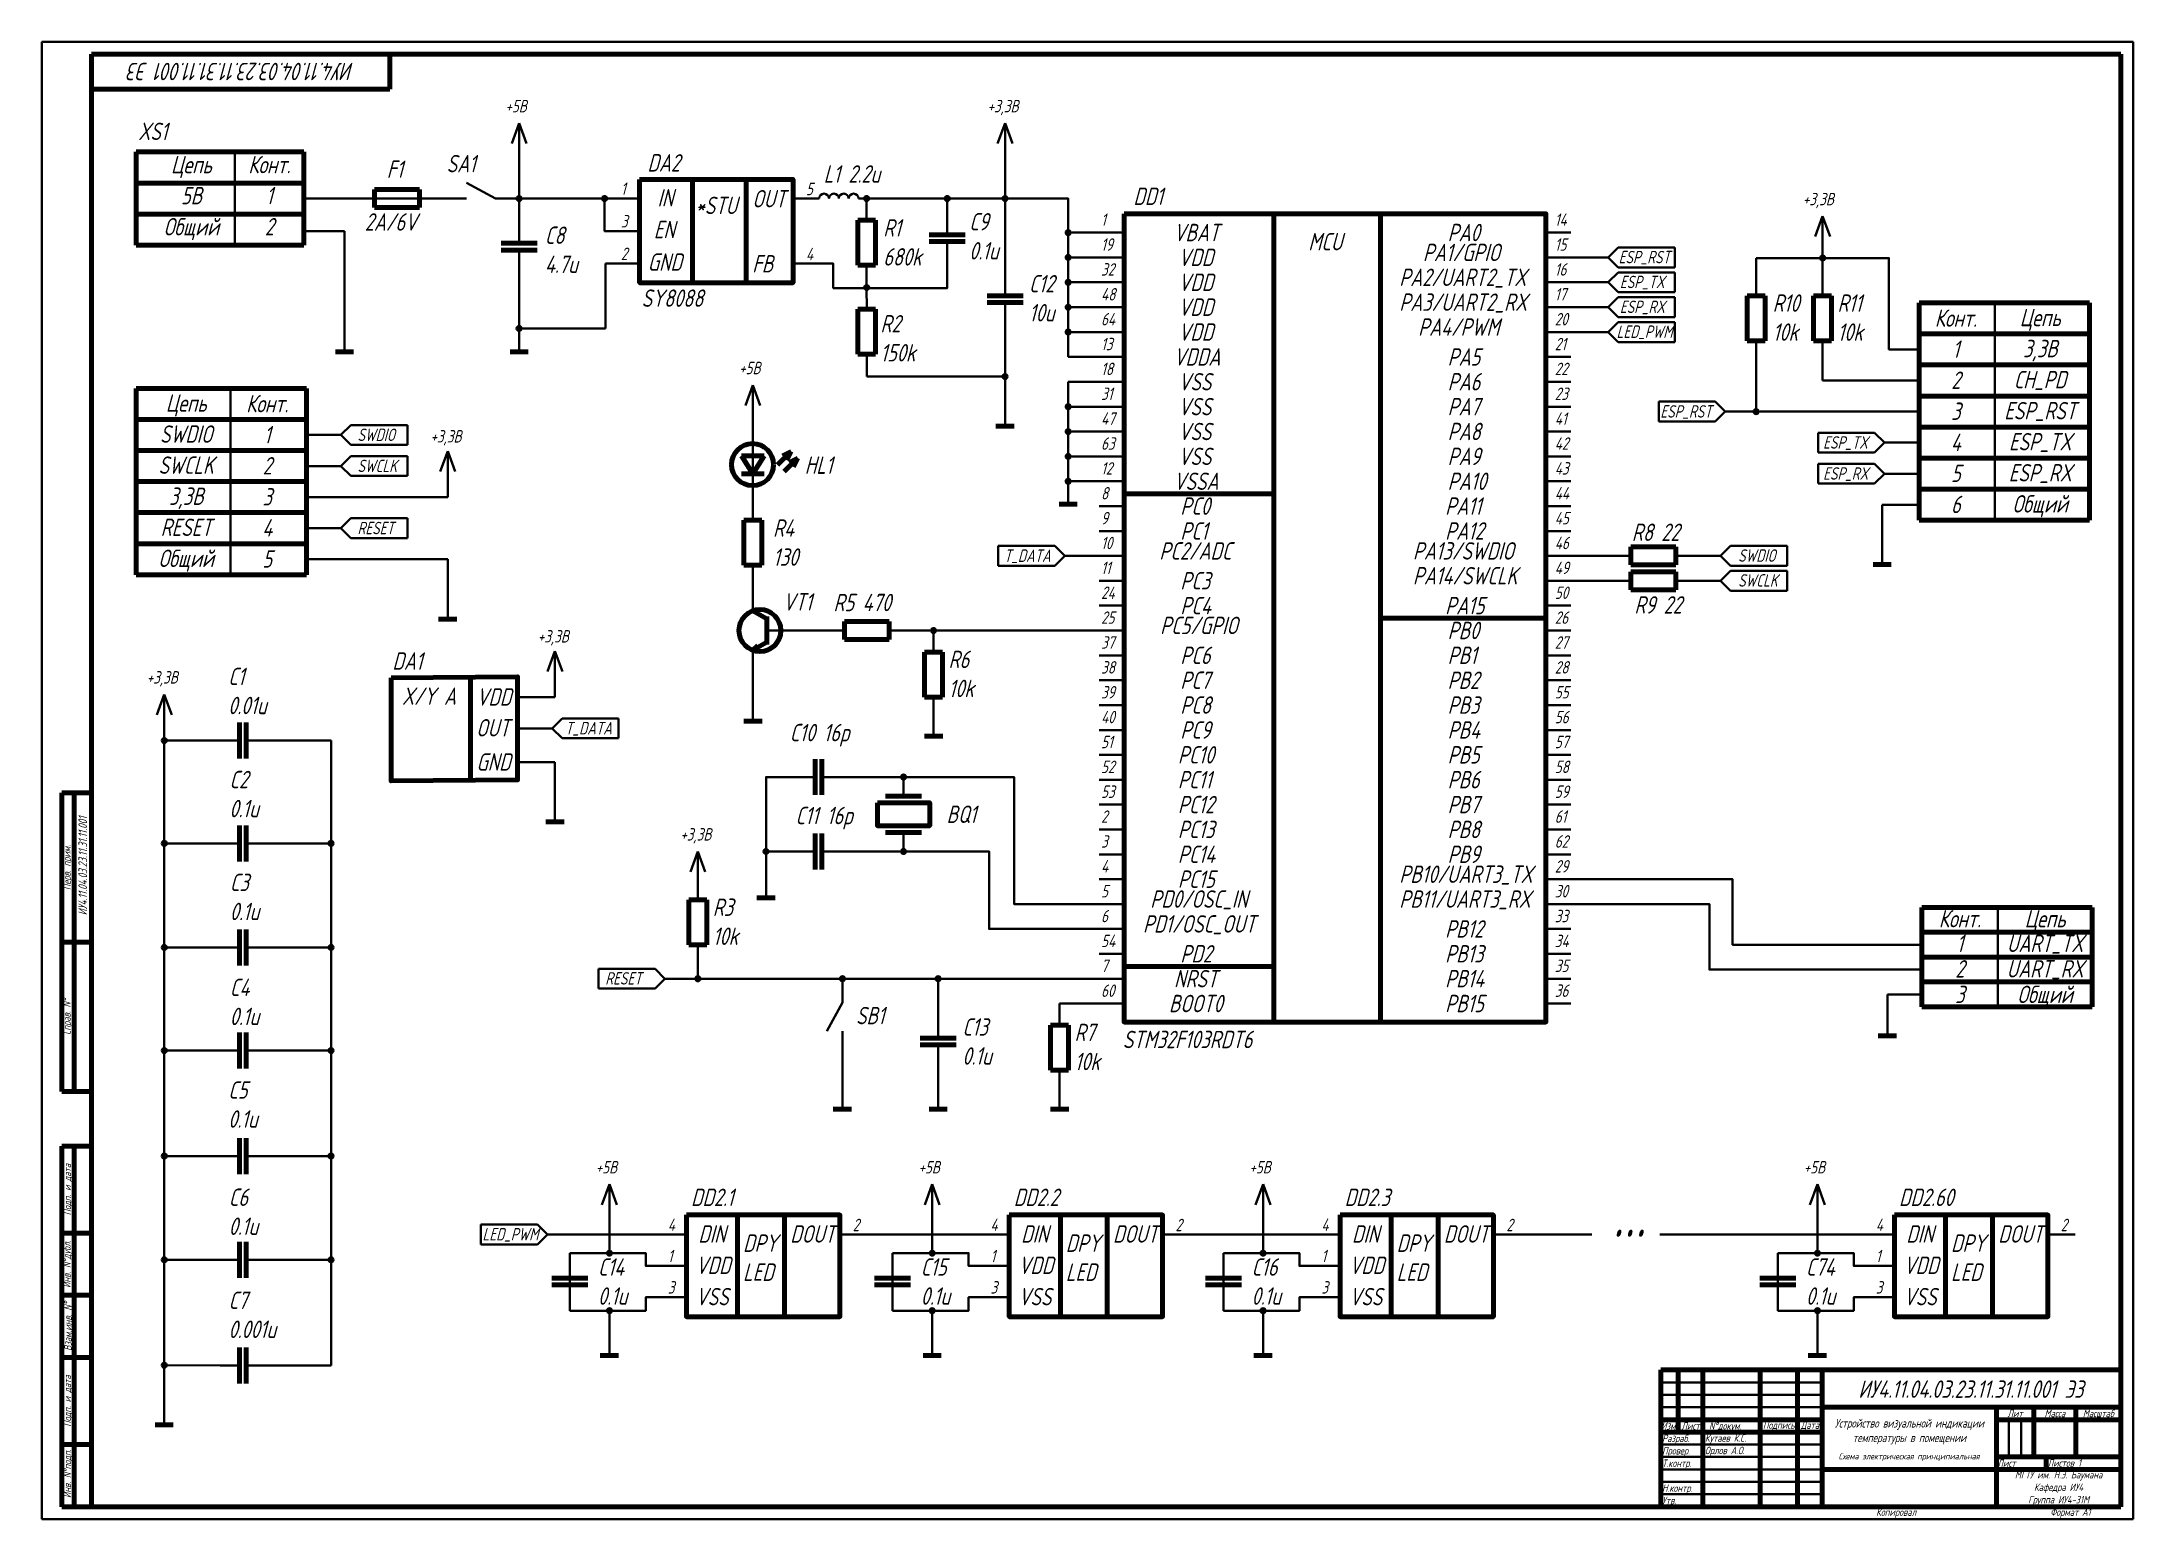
# Paper-space layout 'Лист1' of a CAD drawing. Header units: millimetres. Extents: x -1552 to -711, y -323 to 271.
# The model-space entities are those that its viewports show. They can reach past a viewport. Long polylines and large blocks are cut down to what shows.
import ezdxf

# ---------------------------------------------------------------- set-up
doc = ezdxf.new("R2010")
doc.units = ezdxf.units.MM
doc.layers.get('0').update_dxf_attribs({"lineweight": 35})
doc.layers.add('Format', color=7, linetype='Continuous', lineweight=70)
doc.layers.add('Tonk', color=7, linetype='Continuous', lineweight=35)
doc.styles.get("Standard").update_dxf_attribs({"font": '', "width": 0.8, "oblique": 15})
doc.styles.get('Standard').set_extended_font_data('GOST type B')
pattern_1 = [(0, (-50.5334, 0.5446), (0, 6.985), [5.08, -1.905]), (90, (-50.5334, 0.5446), (-6.985, 4e-16), [5.08, -1.905])]

psp = doc.layouts.new('Лист1')

msp = doc.modelspace()

# ---------------------------------------------------------------- texts
at = {"attachment_point": 5}
for s, insert, char_height, width, rotation in [('{\\C0;ИУ4.11.04.03.23.11.31.11.001 Э3}', (23.55, 587.71), 7, 129.4139, 180), ('{\\C0;ИУ4.11.04.03.23.11.31.11.001}', (-40.32, 268.29), 3.5, 129.4139, 90), ('Перв. прим.', (-46.27, 267.64), 3, 60, 90), ('{\\fISOCPEUR|b0|i0|c204|p34;Справ}. N°', (-46.27, 207.64), 3, 60, 90), ('Подп. и дата', (-46.27, 138.14), 3, 35, 90), ('{\\fISOCPEUR|b0|i0|c204|p34;Инв}. N°{\\fISOCPEUR|b0|i0|c204|p34;дубл}.', (-46.27, 108.14), 3, 25, 90), ('{\\fISOCPEUR|b0|i0|c204|p34;Взам}.{\\fISOCPEUR|b0|i0|c204|p34;инв}. N°', (-46.27, 83.14), 3, 27.3602, 90), ('Подп. и дата', (-46.27, 53.14), 3, 35, 90), ('{\\fISOCPEUR|b0|i0|c204|p34;Инв}. N°{\\fISOCPEUR|b0|i0|c204|p34;подп}.', (-46.27, 23.88), 3, 26.6565, 90)]:
    msp.add_mtext(s, dxfattribs=dict(at, insert=insert, char_height=char_height, width=width, rotation=rotation))
at = {"attachment_point": 1}
for s, width, gutter_width, heights, insert, char_height in [('+5В', 23.8343, 12.5, [0], (129.64, 576.29), 5), ('+3,3В', 23.8343, 12.5, [0], (323.5, 576.29), 5), ('XS1', 18.8271, 13.14, [4.06], (-18, 567.14), 7), ('F1', 11.4683, 12.5, [0], (81.93, 551.92), 7), ('SA1', 11.4683, 12.5, [0], (105.98, 554.17), 7), ('DA2', 18.8271, 13.14, [4.06], (186.76, 554.49), 7), ('L1 2.2u', 35.2381, 12.5, [20.59], (257.64, 550.01), 7), ('1', 7.76, 12.5, [0], (176.1, 543.09), 5), ('IN', 26.8129, 12.5, [0], (190.8, 540.44), 7), ('OUT', 26.8129, 12.5, [0], (228.91, 540.07), 7), ('5', 7.76, 12.5, [0], (250.51, 542.98), 5), ('DD1', 18.8271, 13.14, [4.06], (382.18, 541.04), 7), ('+3,3В', 23.8343, 12.5, [0], (651.37, 538.9), 5), ('2А/6V', 35.3971, 12.5, [0], (73.09, 530.7), 7), ('3', 7.76, 12.5, [0], (176.1, 530.01), 5), ('*STU', 18.8271, 13.14, [4.06], (206.15, 537.37), 7), ('C9\\P0.1u', 11.4683, 12.5, [0], (316.16, 530.8), 7), ('1', 7.76, 12.5, [0], (369.18, 530.63), 5), ('14', 7.76, 12.5, [0], (551.63, 530.63), 5), ('C8\\P4.7u', 11.4683, 12.5, [0], (145.51, 525.38), 7), ('EN', 26.8129, 12.5, [0], (189.32, 527.65), 7), ('R1\\P680k', 11.4683, 12.5, [0], (281.58, 528.34), 7), ('VBAT', 11.3528, 12.5, [0], (398.3, 526.46), 7), ('MCU', 18.8271, 13.14, [4.06], (452.52, 522.79), 7), ('PA0', 11.3528, 12.5, [0], (508.56, 526.46), 7), ('2', 7.76, 12.5, [0], (176.1, 516.92), 5), ('GND', 26.8129, 12.5, [0], (186.87, 514.57), 7), ('FB', 26.8129, 12.5, [0], (228.91, 513.9), 7), ('4', 7.76, 12.5, [0], (250.51, 516.82), 5), ('19', 7.76, 12.5, [0], (369.18, 520.63), 5), ('VDD', 11.3528, 12.5, [0], (400.25, 516.46), 7), ('PA1/GPIO', 11.3528, 12.5, [0], (498.63, 518.46), 7), ('15', 7.76, 12.5, [0], (551.63, 520.63), 5), ('ESP_RST', 22.7307, 12.5, [0], (577.31, 515.59), 5), ('C12\\P10u', 11.4683, 12.5, [0], (340.2, 505.88), 7), ('32', 7.76, 12.5, [0], (369.18, 510.63), 5), ('VDD', 11.3528, 12.5, [0], (400.25, 506.46), 7), ('PA2/UART2_TX', 11.3528, 12.5, [0], (489.11, 508.46), 7), ('16', 7.76, 12.5, [0], (551.63, 510.63), 5), ('ESP_TX', 22.7307, 12.5, [0], (577.81, 505.59), 5), ('SY8088', 18.8271, 13.14, [4.06], (184.39, 500.08), 7), ('48', 7.76, 12.5, [0], (369.18, 500.63), 5), ('VDD', 11.3528, 12.5, [0], (400.25, 496.46), 7), ('PA3/UART2_RX', 11.3528, 12.5, [0], (489.11, 498.46), 7), ('17', 7.76, 12.5, [0], (551.63, 500.63), 5), ('R10\\P10k', 11.4683, 12.5, [0], (639.27, 498.09), 7), ('R11\\P10k', 11.4683, 12.5, [0], (665.33, 498.09), 7), ('R2\\P150k', 11.4683, 12.5, [0], (280.45, 489.79), 7), ('64', 7.76, 12.5, [0], (369.18, 490.63), 5), ('PA4/PWM', 11.3528, 12.5, [0], (496.69, 488.46), 7), ('20', 7.76, 12.5, [0], (551.63, 490.63), 5), ('ESP_RX', 22.7307, 12.5, [0], (577.81, 495.59), 5), ('13', 7.76, 12.5, [0], (369.18, 480.63), 5), ('VDD', 11.3528, 12.5, [0], (400.25, 486.46), 7), ('21', 7.76, 12.5, [0], (551.63, 480.63), 5), ('LED_PWM', 22.7307, 12.5, [0], (576.48, 485.59), 5), ('+5В', 23.8343, 12.5, [0], (223.63, 470.99), 5), ('VDDA', 11.3528, 12.5, [0], (398.3, 476.46), 7), ('PA5', 11.3528, 12.5, [0], (508.56, 476.46), 7), ('18', 7.76, 12.5, [0], (369.18, 470.63), 5), ('VSS', 11.3528, 12.5, [0], (400.25, 466.46), 7), ('PA6', 11.3528, 12.5, [0], (508.56, 466.46), 7), ('22', 7.76, 12.5, [0], (551.63, 470.63), 5), ('31', 7.76, 12.5, [0], (369.18, 460.63), 5), ('VSS', 11.3528, 12.5, [0], (400.25, 456.46), 7), ('PA7', 11.3528, 12.5, [0], (508.56, 456.46), 7), ('23', 7.76, 12.5, [0], (551.63, 460.63), 5), ('47', 7.76, 12.5, [0], (369.18, 450.63), 5), ('VSS', 11.3528, 12.5, [0], (400.25, 446.46), 7), ('PA8', 11.3528, 12.5, [0], (508.56, 446.46), 7), ('41', 7.76, 12.5, [0], (551.63, 450.63), 5), ('ESP_RST', 22.7307, 12.5, [0], (594.07, 453.54), 5), ('SWDIO', 22.7307, 12.5, [0], (70.16, 444.13), 5), ('+3,3В', 23.8343, 12.5, [0], (99.51, 443.53), 5), ('63', 7.76, 12.5, [0], (369.18, 440.63), 5), ('42', 7.76, 12.5, [0], (551.63, 440.63), 5), ('ESP_TX', 22.7307, 12.5, [0], (659.54, 441.05), 5), ('SWCLK', 22.7307, 12.5, [0], (70.16, 431.64), 5), ('HL1', 11.4683, 12.5, [0], (250.02, 432.94), 7), ('12', 7.76, 12.5, [0], (369.18, 430.63), 5), ('VSS', 11.3528, 12.5, [0], (400.25, 436.46), 7), ('PA9', 11.3528, 12.5, [0], (508.56, 436.46), 7), ('43', 7.76, 12.5, [0], (551.63, 430.63), 5), ('8', 7.76, 12.5, [0], (369.18, 420.63), 5), ('VSSA', 11.3528, 12.5, [0], (398.3, 426.46), 7), ('PA10', 11.3528, 12.5, [0], (508.56, 426.46), 7), ('44', 7.76, 12.5, [0], (551.63, 420.63), 5), ('ESP_RX', 22.7307, 12.5, [0], (659.54, 428.57), 5), ('PC0', 11.3528, 12.5, [0], (401.07, 416.46), 7), ('PA11', 11.3528, 12.5, [0], (507.55, 416.46), 7), ('RESET', 22.7307, 12.5, [0], (70.16, 406.66), 5), ('R4\\P130', 11.4683, 12.5, [0], (237.27, 407.64), 7), ('9', 7.76, 12.5, [0], (369.18, 410.63), 5), ('PC1', 11.3528, 12.5, [0], (401.07, 406.46), 7), ('PA12', 11.3528, 12.5, [0], (507.55, 406.46), 7), ('45', 7.76, 12.5, [0], (551.63, 410.63), 5), ('R8 22', 31.1509, 12.5, [11], (582.61, 405.95), 7), ('T_DATA', 22.7307, 12.5, [0], (330.11, 395.52), 5), ('10', 7.76, 12.5, [0], (369.18, 400.63), 5), ('PC2/ADC', 11.3528, 12.5, [0], (392.62, 398.45), 7), ('PA13/SWDIO', 11.3528, 12.5, [0], (494.58, 398.46), 7), ('46', 7.76, 12.5, [0], (551.63, 400.63), 5), ('SWDIO', 22.7307, 12.5, [0], (625.36, 395.59), 5), ('11', 7.76, 12.5, [0], (369.18, 390.63), 5), ('PA14/SWCLK', 11.3528, 12.5, [0], (494.58, 388.46), 7), ('49', 7.76, 12.5, [0], (551.63, 390.63), 5), ('24', 7.76, 12.5, [0], (369.18, 380.63), 5), ('PC3', 11.3528, 12.5, [0], (401.07, 386.46), 7), ('50', 7.76, 12.5, [0], (551.63, 380.63), 5), ('SWCLK', 22.7307, 12.5, [0], (625.36, 385.59), 5), ('VT1', 7.9033, 12.92, [0], (241.22, 377.95), 7), ('R5 470', 31.1509, 12.5, [11], (261.57, 377.7), 7), ('25', 7.76, 12.5, [0], (369.18, 370.63), 5), ('PC4', 11.3528, 12.5, [0], (401.07, 376.46), 7), ('PA15', 11.3528, 12.5, [0], (507.55, 376.46), 7), ('26', 7.76, 12.5, [0], (551.63, 370.63), 5), ('R9 22', 31.1509, 12.5, [11], (583.65, 376.75), 7), ('+3,3В', 23.8343, 12.5, [0], (142.65, 363.11), 5), ('PC5/GPIO', 11.3528, 12.5, [0], (392.95, 368.49), 7), ('PB0', 11.3528, 12.5, [0], (508.56, 366.46), 7), ('DA1', 18.8271, 13.14, [4.06], (84.19, 354.17), 7), ('R6\\P10k', 11.4683, 12.5, [0], (307.84, 354.82), 7), ('37', 7.76, 12.5, [0], (369.18, 360.63), 5), ('PC6', 11.3528, 12.5, [0], (401.07, 356.46), 7), ('PB1', 11.3528, 12.5, [0], (508.56, 356.46), 7), ('27', 7.76, 12.5, [0], (551.63, 360.63), 5), ('+3,3В', 23.8343, 12.5, [0], (-14.59, 346.61), 5), ('C1\\P0.01u ', 11.4683, 12.5, [0], (18.15, 347.97), 7), ('38', 7.76, 12.5, [0], (369.18, 350.63), 5), ('PC7', 11.3528, 12.5, [0], (401.07, 346.46), 7), ('PB2', 11.3528, 12.5, [0], (508.56, 346.46), 7), ('28', 7.76, 12.5, [0], (551.63, 350.63), 5), ('X/Y A', 30.5489, 13.14, [18.72], (88.06, 340.06), 7), ('VDD', 26.8129, 12.5, [0], (117.97, 339.75), 7), ('39', 7.76, 12.5, [0], (369.18, 340.63), 5), ('PC8', 11.3528, 12.5, [0], (401.07, 336.46), 7), ('PB3', 11.3528, 12.5, [0], (508.56, 336.46), 7), ('55', 8.711, 12.5, [0], (551.63, 340.63), 5), ('40', 7.76, 12.5, [0], (369.18, 330.63), 5), ('56', 7.76, 12.5, [0], (551.63, 330.63), 5), ('OUT', 26.8129, 12.5, [0], (117.87, 327.33), 7), ('T_DATA', 22.7307, 12.5, [0], (153.66, 326.17), 5), ('C10 16p', 34.7552, 12.5, [11.29], (243.98, 325.4), 7), ('51', 7.76, 12.5, [0], (369.18, 320.63), 5), ('PC9', 11.3528, 12.5, [0], (401.07, 326.46), 7), ('PB4', 11.3528, 12.5, [0], (508.56, 326.46), 7), ('57', 7.76, 12.5, [0], (551.63, 320.63), 5), ('GND', 26.8129, 12.5, [0], (117.97, 313.59), 7), ('PC10', 11.3528, 12.5, [0], (400.07, 316.46), 7), ('PB5', 11.3528, 12.5, [0], (508.56, 316.46), 7), ('C2\\P0.1u ', 11.4683, 12.5, [0], (18.66, 306.53), 7), ('52', 7.76, 12.5, [0], (369.18, 310.63), 5), ('PC11', 11.3528, 12.5, [0], (400.07, 306.46), 7), ('PB6', 11.3528, 12.5, [0], (508.56, 306.46), 7), ('58', 7.76, 12.5, [0], (551.63, 310.63), 5), ('53', 7.76, 12.5, [0], (369.18, 300.63), 5), ('PC12', 11.3528, 12.5, [0], (400.07, 296.46), 7), ('PB7', 11.3528, 12.5, [0], (508.56, 296.46), 7), ('59', 7.76, 12.5, [0], (551.63, 300.63), 5), ('C11 16p', 42.9997, 12.5, [8.55], (246.29, 292.06), 7), ('BQ1', 11.4683, 12.5, [0], (307.05, 292.57), 7), ('2', 7.76, 12.5, [0], (369.18, 290.63), 5), ('PC13', 11.3528, 12.5, [0], (400.07, 286.46), 7), ('PB8', 11.3528, 12.5, [0], (508.56, 286.46), 7), ('61', 7.76, 12.5, [0], (551.63, 290.63), 5), ('+3,3В', 23.8343, 12.5, [0], (199.97, 283.49), 5), ('3', 7.76, 12.5, [0], (369.18, 280.63), 5), ('62', 7.76, 12.5, [0], (551.63, 280.63), 5), ('4', 7.76, 12.5, [0], (369.18, 270.63), 5), ('PC14', 11.3528, 12.5, [0], (400.07, 276.46), 7), ('PB9', 11.3528, 12.5, [0], (508.56, 276.46), 7), ('29', 7.76, 12.5, [0], (551.63, 270.63), 5), ('C3\\P0.1u ', 11.4683, 12.5, [0], (18.84, 265.16), 7), ('PC15', 11.3528, 12.5, [0], (400.07, 266.46), 7), ('PB10/UART3_TX', 11.3528, 12.5, [0], (489.11, 268.46), 7), ('R3\\P10k', 9.9968, 12.5, [0], (213.05, 255.19), 7), ('5', 7.76, 12.5, [0], (369.18, 260.63), 5), ('PD0/OSC_IN', 11.3528, 12.5, [0], (388.97, 258.48), 7), ('PB11/UART3_RX', 11.3528, 12.5, [0], (489.11, 258.46), 7), ('30', 7.76, 12.5, [0], (551.63, 260.63), 5), ('6', 7.76, 12.5, [0], (369.18, 250.63), 5), ('PD1/OSC_OUT', 11.3528, 12.5, [0], (386.04, 248.48), 7), ('PB12', 11.3528, 12.5, [0], (507.55, 246.46), 7), ('33', 7.76, 12.5, [0], (551.63, 250.63), 5), ('54', 7.76, 12.5, [0], (369.18, 240.63), 5), ('PD2', 11.3528, 12.5, [0], (401.07, 236.46), 7), ('PB13', 11.3528, 12.5, [0], (507.55, 236.46), 7), ('34', 7.76, 12.5, [0], (551.63, 240.63), 5), ('7', 7.76, 12.5, [0], (369.18, 230.63), 5), ('35', 7.76, 12.5, [0], (551.63, 230.63), 5), ('C4\\P0.1u ', 11.4683, 12.5, [0], (18.81, 222.95), 7), ('RESET', 22.7307, 12.5, [0], (169.79, 225.59), 5), ('60', 7.76, 12.5, [0], (369.18, 220.63), 5), ('NRST', 11.3528, 12.5, [0], (398.51, 226.46), 7), ('PB14', 11.3528, 12.5, [0], (507.55, 226.46), 7), ('36', 7.76, 12.5, [0], (551.63, 220.63), 5), ('SB1', 11.4683, 12.5, [0], (270.61, 211.63), 7), ('BOOT0', 11.3528, 12.5, [0], (396.45, 216.46), 7), ('PB15', 11.3528, 12.5, [0], (507.55, 216.46), 7), ('C13\\P0.1u', 11.4683, 12.5, [0], (313.4, 207.05), 7), ('R7\\P10k', 11.4683, 12.5, [0], (358.51, 204.83), 7), ('STM32F103RDT6', 18.8271, 13.14, [4.06], (377.91, 202.01), 7), ('C5\\P0.1u ', 11.4683, 12.5, [0], (18.18, 181.69), 7), ('+5В', 23.8343, 12.5, [0], (165.95, 149.64), 5), ('+5В', 23.8343, 12.5, [0], (295.75, 149.64), 5), ('+5В', 23.8343, 12.5, [0], (428.8, 149.64), 5), ('+5В', 23.8343, 12.5, [0], (651.73, 149.64), 5), ('C6\\P0.1u', 11.4683, 12.5, [0], (18.39, 138.58), 7), ('DD2.1', 18.8271, 13.14, [4.06], (204.28, 138.54), 7), ('DD2.2', 18.8271, 13.14, [4.06], (334.07, 138.54), 7), ('DD2.3', 18.8271, 13.14, [4.06], (467.12, 138.54), 7), ('DD2.60', 18.8271, 13.14, [4.06], (690.05, 138.54), 7), ('4', 7.76, 12.5, [0], (194.94, 126.53), 5), ('2', 7.76, 12.5, [0], (269.31, 126.43), 5), ('4', 7.76, 12.5, [0], (324.73, 126.53), 5), ('2', 7.76, 12.5, [0], (399.11, 126.43), 5), ('4', 7.76, 12.5, [0], (457.78, 126.53), 5), ('2', 7.76, 12.5, [0], (532.16, 126.43), 5), ('4', 7.76, 12.5, [0], (680.71, 126.53), 5), ('2', 7.76, 12.5, [0], (755.09, 126.43), 5), ('LED_PWM', 22.7307, 12.5, [0], (120.41, 122.71), 5), ('DIN', 26.8129, 12.5, [0], (207.23, 123.81), 7), ('DPY\\PLED', 26.8129, 12.5, [0], (225.21, 120.12), 7), ('DOUT', 26.8129, 12.5, [0], (244.18, 123.81), 7), ('DIN', 26.8129, 12.5, [0], (337.02, 123.81), 7), ('DPY\\PLED', 26.8129, 12.5, [0], (355, 120.12), 7), ('DOUT', 26.8129, 12.5, [0], (373.97, 123.81), 7), ('DIN', 26.8129, 12.5, [0], (470.07, 123.81), 7), ('DPY\\PLED', 26.8129, 12.5, [0], (488.05, 120.12), 7), ('DOUT', 26.8129, 12.5, [0], (507.02, 123.81), 7), ('DIN', 26.8129, 12.5, [0], (693, 123.81), 7), ('DPY\\PLED', 26.8129, 12.5, [0], (710.98, 120.12), 7), ('DOUT', 26.8129, 12.5, [0], (729.95, 123.81), 7), ('C14\\P0.1u', 11.4683, 12.5, [0], (166.87, 110.52), 7), ('1', 7.76, 12.5, [0], (194.94, 113.94), 5), ('VDD', 26.8129, 12.5, [0], (206.14, 111.21), 7), ('C15\\P0.1u', 11.4683, 12.5, [0], (296.67, 110.52), 7), ('1', 7.76, 12.5, [0], (324.73, 113.94), 5), ('VDD', 26.8129, 12.5, [0], (335.93, 111.21), 7), ('C16\\P0.1u', 11.4683, 12.5, [0], (429.71, 110.52), 7), ('1', 7.76, 12.5, [0], (457.78, 113.94), 5), ('VDD', 26.8129, 12.5, [0], (468.98, 111.21), 7), ('C74\\P0.1u', 11.4683, 12.5, [0], (652.64, 110.52), 7), ('1', 7.76, 12.5, [0], (680.71, 113.94), 5), ('VDD', 26.8129, 12.5, [0], (691.91, 111.21), 7), ('3', 7.76, 12.5, [0], (194.94, 101.34), 5), ('3', 7.76, 12.5, [0], (324.73, 101.34), 5), ('3', 7.76, 12.5, [0], (457.78, 101.34), 5), ('3', 7.76, 12.5, [0], (680.71, 101.34), 5), ('C7\\P0.001u', 11.4683, 12.5, [0], (18.3, 97.15), 7), ('VSS', 26.8129, 12.5, [0], (206.14, 98.62), 7), ('VSS', 26.8129, 12.5, [0], (335.93, 98.62), 7), ('VSS', 26.8129, 12.5, [0], (468.98, 98.62), 7), ('VSS', 26.8129, 12.5, [0], (691.91, 98.62), 7), ('Кутаев К.С.', 23, 12.5, [0], (612.03, 39.75), 3), ('Орлов А.О.', 29.2218, 12.5, [8], (612.06, 34.76), 3), ('\\pxqc;Схема электрическая принципиальная ', 64.239, 12.5, [0], (661.98, 32.16), 2.5), ('\\pxqc;МГТУ им. Н.Э. Баумана\\PКафедра ИУ4\\PГруппа ИУ4-31М', 50, 12.5, [0], (729.23, 24.99), 3)]:
    msp.add_mtext_dynamic_manual_height_columns(s, width=width, gutter_width=gutter_width, heights=heights, dxfattribs=dict(at, insert=insert, char_height=char_height))
at = {"lineweight": 70, "char_height": 7, "attachment_point": 2}
for s, insert, width in [('Цепь', (3.36, 553.78), 28.3899), ('Конт.', (34.72, 553.78), 24.4715), ('5В', (3.36, 541.29), 28.3899), ('1', (34.72, 541.29), 24.4715), ('Общий', (3.36, 528.8), 28.3899), ('2', (34.72, 528.8), 24.4715), ('Конт.', (712.9, 492.06), 27.3336), ('Цепь', (746.82, 492.3), 34.8983), ('1', (712.9, 479.57), 27.3336), ('3,3В', (746.82, 479.81), 34.8983), ('2', (712.9, 467.09), 27.3336), ('СH_PD', (746.82, 467.32), 34.8983), ('Цепь', (1.27, 457.9), 34.8983), ('Конт.', (33.85, 457.67), 27.3336), ('3', (712.9, 454.6), 27.3336), ('ESP_RST', (746.82, 454.83), 34.8983), ('SWDIO', (1.27, 445.42), 34.8983), ('1', (33.85, 445.18), 27.3336), ('4', (712.9, 442.11), 27.3336), ('ESP_TX', (746.82, 442.35), 34.8983), ('SWCLK', (1.27, 432.93), 34.8983), ('2', (33.85, 432.69), 27.3336), ('5', (712.9, 429.62), 27.3336), ('ESP_RX', (746.82, 429.86), 34.8983), ('3,3В', (1.27, 420.44), 34.8983), ('3', (33.85, 420.21), 27.3336), ('6', (712.9, 417.14), 27.3336), ('Общий', (746.82, 417.37), 34.8983), ('RESET', (1.27, 407.95), 34.8983), ('4', (33.85, 407.72), 27.3336), ('Общий', (1.27, 395.47), 34.8983), ('5', (33.85, 395.23), 27.3336), ('Конт.', (714.52, 250.58), 27.3336), ('Цепь', (748.79, 250.58), 34.8983), ('1', (714.52, 240.66), 27.3336), ('UART_TX', (748.79, 240.66), 34.8983), ('2', (714.52, 230.42), 27.3336), ('UART_RX', (748.79, 230.42), 34.8983), ('3', (714.52, 220.15), 27.3336), ('Общий', (748.79, 220.15), 34.8983)]:
    msp.add_mtext(s, dxfattribs=dict(at, insert=insert, width=width))
for s, insert, char_height, width, attachment_point in [('{\\C0;ИУ4.11.04.03.23.11.31.11.001 Э3}', (718.94, 57.92), 7, 129.4139, 5), ('Изм.', (597.68, 43.14), 3, 7, 5), ('Лист', (606.23, 43.14), 3, 10, 5), ('N°{\\fISOCPEUR|b0|i0|c204|p34;докум}.', (613.69, 44.66), 3, 22.4183, 1), ('Подпись', (641.71, 43.22), 3, 15, 5), ('{\\fISOCPEUR|b0|i0|c204|p34;Дата}', (654.23, 43.14), 3, 10, 5), ('\\pxqc;Устройство визуальной индикации температуры в помещении', (694.23, 40.82), 3.5, 70, 5), ('Лит', (736.73, 48.14), 3, 15, 5), ('Масса', (752.73, 48.14), 3, 17, 5), ('Масштаб', (770.23, 48.14), 3, 18, 5), ('Разраб.', (594.81, 39.63), 3, 17, 1), ('Провер.', (594.81, 34.63), 3, 17, 1), ('{\\fISOCPEUR|b0|i0|c204|p34;Т}.{\\fISOCPEUR|b0|i0|c204|p34;контр}.', (594.81, 29.63), 3, 17, 1), ('{\\fISOCPEUR|b0|i0|c204|p34;Лист } ', (729.61, 28.14), 3, 20, 4), ('{\\fISOCPEUR|b0|i0|c204|p34;Листов} 1', (749.81, 29.72), 3, 30, 1), ('{\\fISOCPEUR|b0|i0|c204|p34;Н}.{\\fISOCPEUR|b0|i0|c204|p34;контр}.', (594.81, 19.63), 3, 19.4235, 1), ('Утв.', (594.81, 14.63), 3, 17, 1), ('Копировал', (680.87, 9.97), 3, 70.0934, 1), ('Формат А1', (750.87, 9.97), 3, 50.1158, 1)]:
    msp.add_mtext(s, dxfattribs=dict(insert=insert, char_height=char_height, width=width, attachment_point=attachment_point))
at = {"layer": 'Tonk', "insert": (574.86, 139.21), "char_height": 20, "attachment_point": 1}
msp.add_mtext_dynamic_manual_height_columns('...', width=27.1938, gutter_width=12.5, heights=[0], dxfattribs=at)

# ---------------------------------------------------------------- hatches: boundary and pattern name
h = msp.add_hatch(color=256)
h.dxf.hatch_style = 1
h.paths.add_polyline_path([(134.17, 536.62), (135.17, 536.62), (136.17, 536.62, 1)])
h.paths.add_polyline_path([(135.17, 536.62), (134.17, 536.62, 0.414214), (135.17, 535.62)])
h.paths.add_polyline_path([(136.17, 536.62), (135.17, 536.62), (135.17, 535.62, 0.414214)])
h = msp.add_hatch(color=256)
h.dxf.hatch_style = 1
h.paths.add_polyline_path([(168.54, 536.62), (169.54, 536.62), (170.54, 536.62, 1)])
h.paths.add_polyline_path([(169.54, 536.62), (168.54, 536.62, 0.414214), (169.54, 535.62)])
h.paths.add_polyline_path([(170.54, 536.62), (169.54, 536.62), (169.54, 535.62, 0.414214)])
h = msp.add_hatch(color=256)
h.dxf.hatch_style = 1
h.paths.add_polyline_path([(273.91, 536.62), (274.91, 536.62), (275.91, 536.62, 1)])
h.paths.add_polyline_path([(274.91, 536.62), (273.91, 536.62, 0.414214), (274.91, 535.62)])
h.paths.add_polyline_path([(275.91, 536.62), (274.91, 536.62), (274.91, 535.62, 0.414214)])
h = msp.add_hatch(color=256)
h.dxf.hatch_style = 1
h.paths.add_polyline_path([(306.33, 536.62), (307.33, 536.62), (308.33, 536.62, 1)])
h.paths.add_polyline_path([(307.33, 536.62), (306.33, 536.62, 0.414214), (307.33, 535.62)])
h.paths.add_polyline_path([(308.33, 536.62), (307.33, 536.62), (307.33, 535.62, 0.414214)])
h = msp.add_hatch(color=256)
h.dxf.hatch_style = 1
h.paths.add_polyline_path([(329.57, 536.62), (330.57, 536.62), (331.57, 536.62, 1)])
h.paths.add_polyline_path([(330.57, 536.62), (329.57, 536.62, 0.414214), (330.57, 535.62)])
h.paths.add_polyline_path([(331.57, 536.62), (330.57, 536.62), (330.57, 535.62, 0.414214)])
h = msp.add_hatch()
h.set_pattern_fill('ANGLE', color=256)
h.set_pattern_definition([(0, (-209.8256, 14.222), (0, 6.985), [5.08, -1.905]), (90, (-209.8256, 14.222), (-6.985, 4e-16), [5.08, -1.905])])
h.paths.add_polyline_path([(163.19, 521.68, 0.414214), (162.19, 520.68), (163.19, 520.68)])
h.paths.add_polyline_path([(163.19, 521.68), (163.19, 519.68, 0.414214), (164.19, 520.68, 0.414214)])
h.paths.add_polyline_path([(163.19, 520.68), (162.19, 520.68, 0.414214), (163.19, 519.68)])
h = msp.add_hatch()
h.set_pattern_fill('ANGLE', color=256)
h.set_pattern_definition(pattern_1)
h.paths.add_polyline_path([(162.19, 520.68), (164.19, 520.68, 1)])
h.paths.add_polyline_path([(163.19, 520.68), (162.19, 520.68, 0.414214), (163.19, 519.68)])
h.paths.add_polyline_path([(164.19, 520.68), (163.19, 520.68), (163.19, 519.68, 0.414214)])
h = msp.add_hatch()
h.set_pattern_fill('ANGLE', color=256)
h.set_pattern_definition(pattern_1)
h.paths.add_polyline_path([(162.19, 520.68), (164.19, 520.68, 1)])
h.paths.add_polyline_path([(163.19, 520.68), (162.19, 520.68, 0.414214), (163.19, 519.68)])
h.paths.add_polyline_path([(164.19, 520.68), (163.19, 520.68), (163.19, 519.68, 0.414214)])
h = msp.add_hatch(color=256)
h.dxf.hatch_style = 1
h.paths.add_polyline_path([(354.96, 522.94, 0.414214), (355.96, 521.94), (355.96, 523.94, 0.414214)])
h.paths.add_polyline_path([(356.96, 522.94, 0.414214), (355.96, 523.94), (355.96, 522.94)])
h.paths.add_polyline_path([(355.96, 521.94, 0.414214), (356.96, 522.94), (355.96, 522.94)])
h = msp.add_hatch(color=256)
h.dxf.hatch_style = 1
h.paths.add_polyline_path([(355.96, 513.94, 0.414214), (354.96, 512.94, 0.414214), (355.96, 511.94)])
h.paths.add_polyline_path([(355.96, 513.94), (355.96, 512.94), (356.96, 512.94, 0.414214)])
h.paths.add_polyline_path([(356.96, 512.94), (355.96, 512.94), (355.96, 511.94, 0.414214)])
h = msp.add_hatch(color=256)
h.dxf.hatch_style = 1
h.paths.add_polyline_path([(660.35, 512.71), (659.35, 512.71), (658.35, 512.71, -1)])
h.paths.add_polyline_path([(659.35, 512.71), (660.35, 512.71, -0.414214), (659.35, 511.71)])
h.paths.add_polyline_path([(658.35, 512.71), (659.35, 512.71), (659.35, 511.71, -0.414214)])
h = msp.add_hatch()
h.set_pattern_fill('ANGLE', color=256)
h.set_pattern_definition(pattern_1)
h.paths.add_polyline_path([(322.48, 508, 0.414214), (321.48, 507), (322.48, 507)])
h.paths.add_polyline_path([(322.48, 508), (322.48, 506, 0.414214), (323.48, 507, 0.414214)])
h.paths.add_polyline_path([(322.48, 507), (321.48, 507, 0.414214), (322.48, 506)])
h = msp.add_hatch()
h.set_pattern_fill('ANGLE', color=256)
h.set_pattern_definition(pattern_1)
h.paths.add_polyline_path([(322.48, 508, 0.414214), (321.48, 507), (322.48, 507)])
h.paths.add_polyline_path([(322.48, 508), (322.48, 506, 0.414214), (323.48, 507, 0.414214)])
h.paths.add_polyline_path([(322.48, 507), (321.48, 507, 0.414214), (322.48, 506)])
h = msp.add_hatch(color=256)
h.dxf.hatch_style = 1
h.paths.add_polyline_path([(273.92, 500.85), (274.92, 500.85), (275.92, 500.85, 1)])
h.paths.add_polyline_path([(274.92, 500.85), (273.92, 500.85, 0.414214), (274.92, 499.85)])
h.paths.add_polyline_path([(275.92, 500.85), (274.92, 500.85), (274.92, 499.85, 0.414214)])
h = msp.add_hatch(color=256)
h.dxf.hatch_style = 1
h.paths.add_polyline_path([(355.96, 503.94, 0.414214), (354.96, 502.94, 0.414214), (355.96, 501.94)])
h.paths.add_polyline_path([(355.96, 503.94), (355.96, 502.94), (356.96, 502.94, 0.414214)])
h.paths.add_polyline_path([(356.96, 502.94), (355.96, 502.94), (355.96, 501.94, 0.414214)])
h = msp.add_hatch(color=256)
h.dxf.hatch_style = 1
h.paths.add_polyline_path([(355.96, 493.94, 0.414214), (354.96, 492.94, 0.414214), (355.96, 491.94)])
h.paths.add_polyline_path([(355.96, 493.94), (355.96, 492.94), (356.96, 492.94, 0.414214)])
h.paths.add_polyline_path([(356.96, 492.94), (355.96, 492.94), (355.96, 491.94, 0.414214)])
h = msp.add_hatch(color=256)
h.dxf.hatch_style = 1
h.paths.add_polyline_path([(134.17, 484.39), (135.17, 484.39), (136.17, 484.39, 1)])
h.paths.add_polyline_path([(135.17, 484.39), (134.17, 484.39, 0.414214), (135.17, 483.39)])
h.paths.add_polyline_path([(136.17, 484.39), (135.17, 484.39), (135.17, 483.39, 0.414214)])
h = msp.add_hatch(color=256)
h.dxf.hatch_style = 1
h.paths.add_polyline_path([(355.96, 483.94, 0.414214), (354.96, 482.94, 0.414214), (355.96, 481.94)])
h.paths.add_polyline_path([(355.96, 483.94), (355.96, 482.94), (356.96, 482.94, 0.414214)])
h.paths.add_polyline_path([(356.96, 482.94), (355.96, 482.94), (355.96, 481.94, 0.414214)])
h = msp.add_hatch(color=256)
h.dxf.hatch_style = 1
h.paths.add_polyline_path([(329.57, 465.07), (330.57, 465.07), (331.57, 465.07, 1)])
h.paths.add_polyline_path([(330.57, 465.07), (329.57, 465.07, 0.414214), (330.57, 464.07)])
h.paths.add_polyline_path([(331.57, 465.07), (330.57, 465.07), (330.57, 464.07, 0.414214)])
h = msp.add_hatch(color=256)
h.dxf.hatch_style = 1
h.paths.add_polyline_path([(355.96, 453.94, 0.414214), (354.96, 452.94, 0.414214), (355.96, 451.94)])
h.paths.add_polyline_path([(355.96, 453.94), (355.96, 452.94), (356.96, 452.94, 0.414214)])
h.paths.add_polyline_path([(356.96, 452.94), (355.96, 452.94), (355.96, 451.94, 0.414214)])
h = msp.add_hatch(color=256)
h.dxf.hatch_style = 1
h.paths.add_polyline_path([(633.6, 450.97), (632.6, 450.97), (631.6, 450.97, -1)])
h.paths.add_polyline_path([(632.6, 450.97), (633.6, 450.97, -0.414214), (632.6, 449.97)])
h.paths.add_polyline_path([(631.6, 450.97), (632.6, 450.97), (632.6, 449.97, -0.414214)])
h = msp.add_hatch(color=256)
h.dxf.hatch_style = 1
h.paths.add_polyline_path([(355.96, 443.94, 0.414214), (354.96, 442.94, 0.414214), (355.96, 441.94)])
h.paths.add_polyline_path([(355.96, 443.94), (355.96, 442.94), (356.96, 442.94, 0.414214)])
h.paths.add_polyline_path([(356.96, 442.94), (355.96, 442.94), (355.96, 441.94, 0.414214)])
h = msp.add_hatch(color=256)
h.dxf.hatch_style = 1
h.paths.add_polyline_path([(355.96, 433.94, 0.414214), (354.96, 432.94, 0.414214), (355.96, 431.94)])
h.paths.add_polyline_path([(355.96, 433.94), (355.96, 432.94), (356.96, 432.94, 0.414214)])
h.paths.add_polyline_path([(356.96, 432.94), (355.96, 432.94), (355.96, 431.94, 0.414214)])
h = msp.add_hatch(color=256)
h.dxf.hatch_style = 1
h.paths.add_polyline_path([(355.96, 423.94, 0.414214), (354.96, 422.94, 0.414214), (355.96, 421.94)])
h.paths.add_polyline_path([(355.96, 423.94), (355.96, 422.94), (356.96, 422.94, 0.414214)])
h.paths.add_polyline_path([(356.96, 422.94), (355.96, 422.94), (355.96, 421.94, 0.414214)])
h = msp.add_hatch(color=256)
h.dxf.hatch_style = 1
h.paths.add_polyline_path([(300.82, 362.94), (301.82, 362.94), (302.82, 362.94, 1)])
h.paths.add_polyline_path([(301.82, 362.94), (300.82, 362.94, 0.414214), (301.82, 361.94)])
h.paths.add_polyline_path([(302.82, 362.94), (301.82, 362.94), (301.82, 361.94, 0.414214)])
h = msp.add_hatch(color=256)
h.dxf.hatch_style = 1
h.paths.add_polyline_path([(-6.52, 318.7, 0.414214), (-7.52, 319.7, 0.414214), (-8.52, 318.7)])
h.paths.add_polyline_path([(-6.52, 318.7), (-7.52, 318.7), (-7.52, 317.7, 0.414214)])
h.paths.add_polyline_path([(-7.52, 317.7), (-7.52, 318.7), (-8.52, 318.7, 0.414214)])
h = msp.add_hatch()
h.set_pattern_fill('ANGLE', color=256)
h.set_pattern_definition([(0, (31.8485, -201.041), (0, 6.985), [5.08, -1.905]), (90, (31.8485, -201.041), (-6.985, 4e-16), [5.08, -1.905])])
h.paths.add_polyline_path([(244.57, 319.09), (246.57, 319.09, 1)])
h.paths.add_polyline_path([(245.57, 319.09), (244.57, 319.09, 0.414214), (245.57, 318.09)])
h.paths.add_polyline_path([(246.57, 319.09), (245.57, 319.09), (245.57, 318.09, 0.414214)])
h = msp.add_hatch(color=256)
h.dxf.hatch_style = 1
h.paths.add_polyline_path([(288.76, 304.03), (289.76, 304.03), (290.76, 304.03, 1)])
h.paths.add_polyline_path([(289.76, 304.03), (288.76, 304.03, 0.414214), (289.76, 303.03)])
h.paths.add_polyline_path([(290.76, 304.03), (289.76, 304.03), (289.76, 303.03, 0.414214)])
h = msp.add_hatch(color=256)
h.dxf.hatch_style = 1
h.paths.add_polyline_path([(-6.52, 277.34, 0.414214), (-7.52, 278.34, 0.414214), (-8.52, 277.34)])
h.paths.add_polyline_path([(-6.52, 277.34), (-7.52, 277.34), (-7.52, 276.34, 0.414214)])
h.paths.add_polyline_path([(-7.52, 276.34), (-7.52, 277.34), (-8.52, 277.34, 0.414214)])
h = msp.add_hatch(color=256)
h.dxf.hatch_style = 1
h.paths.add_polyline_path([(60.53, 277.34, 0.414214), (59.53, 278.34, 0.414214), (58.53, 277.34)])
h.paths.add_polyline_path([(60.53, 277.34), (59.53, 277.34), (59.53, 276.34, 0.414214)])
h.paths.add_polyline_path([(59.53, 276.34), (59.53, 277.34), (58.53, 277.34, 0.414214)])
h = msp.add_hatch(color=256)
h.dxf.hatch_style = 1
h.paths.add_polyline_path([(233.45, 274.1), (234.45, 274.1), (235.45, 274.1, 1)])
h.paths.add_polyline_path([(234.45, 274.1), (233.45, 274.1, 0.414214), (234.45, 273.1)])
h.paths.add_polyline_path([(235.45, 274.1), (234.45, 274.1), (234.45, 273.1, 0.414214)])
h = msp.add_hatch(color=256)
h.dxf.hatch_style = 1
h.paths.add_polyline_path([(288.76, 274.1), (289.76, 274.1), (290.76, 274.1, 1)])
h.paths.add_polyline_path([(289.76, 274.1), (288.76, 274.1, 0.414214), (289.76, 273.1)])
h.paths.add_polyline_path([(290.76, 274.1), (289.76, 274.1), (289.76, 273.1, 0.414214)])
h = msp.add_hatch()
h.set_pattern_fill('ANGLE', color=256)
h.set_pattern_definition([(0, (-68.484, -241.0816), (0, 6.985), [5.08, -1.905]), (90, (-68.484, -241.0816), (-6.985, 4e-16), [5.08, -1.905])])
h.paths.add_polyline_path([(304.53, 266.37, 0.414214), (303.53, 265.37), (304.53, 265.37)])
h.paths.add_polyline_path([(304.53, 266.37), (304.53, 264.37, 0.414214), (305.53, 265.37, 0.414214)])
h.paths.add_polyline_path([(304.53, 265.37), (303.53, 265.37, 0.414214), (304.53, 264.37)])
h = msp.add_hatch(color=256)
h.dxf.hatch_style = 1
h.paths.add_polyline_path([(-6.52, 235.51, 0.414214), (-7.52, 236.51, 0.414214), (-8.52, 235.51)])
h.paths.add_polyline_path([(-6.52, 235.51), (-7.52, 235.51), (-7.52, 234.51, 0.414214)])
h.paths.add_polyline_path([(-7.52, 234.51), (-7.52, 235.51), (-8.52, 235.51, 0.414214)])
h = msp.add_hatch(color=256)
h.dxf.hatch_style = 1
h.paths.add_polyline_path([(60.53, 235.51, 0.414214), (59.53, 236.51, 0.414214), (58.53, 235.51)])
h.paths.add_polyline_path([(60.53, 235.51), (59.53, 235.51), (59.53, 234.51, 0.414214)])
h.paths.add_polyline_path([(59.53, 234.51), (59.53, 235.51), (58.53, 235.51, 0.414214)])
h = msp.add_hatch(color=256)
h.dxf.hatch_style = 1
h.paths.add_polyline_path([(206.04, 222.94), (207.04, 222.94), (208.04, 222.94, 1)])
h.paths.add_polyline_path([(207.04, 222.94), (206.04, 222.94, 0.414214), (207.04, 221.94)])
h.paths.add_polyline_path([(208.04, 222.94), (207.04, 222.94), (207.04, 221.94, 0.414214)])
h = msp.add_hatch(color=256)
h.dxf.hatch_style = 1
h.paths.add_polyline_path([(264.19, 222.94), (265.19, 222.94), (266.19, 222.94, 1)])
h.paths.add_polyline_path([(265.19, 222.94), (264.19, 222.94, 0.414214), (265.19, 221.94)])
h.paths.add_polyline_path([(266.19, 222.94), (265.19, 222.94), (265.19, 221.94, 0.414214)])
h = msp.add_hatch(color=256)
h.dxf.hatch_style = 1
h.paths.add_polyline_path([(302.67, 222.94), (303.67, 222.94), (304.67, 222.94, 1)])
h.paths.add_polyline_path([(303.67, 222.94), (302.67, 222.94, 0.414214), (303.67, 221.94)])
h.paths.add_polyline_path([(304.67, 222.94), (303.67, 222.94), (303.67, 221.94, 0.414214)])
h = msp.add_hatch(color=256)
h.dxf.hatch_style = 1
h.paths.add_polyline_path([(-6.52, 194.06, 0.414214), (-7.52, 195.06, 0.414214), (-8.52, 194.06)])
h.paths.add_polyline_path([(-6.52, 194.06), (-7.52, 194.06), (-7.52, 193.06, 0.414214)])
h.paths.add_polyline_path([(-7.52, 193.06), (-7.52, 194.06), (-8.52, 194.06, 0.414214)])
h = msp.add_hatch(color=256)
h.dxf.hatch_style = 1
h.paths.add_polyline_path([(60.53, 194.06, 0.414214), (59.53, 195.06, 0.414214), (58.53, 194.06)])
h.paths.add_polyline_path([(60.53, 194.06), (59.53, 194.06), (59.53, 193.06, 0.414214)])
h.paths.add_polyline_path([(59.53, 193.06), (59.53, 194.06), (58.53, 194.06, 0.414214)])
h = msp.add_hatch(color=256)
h.dxf.hatch_style = 1
h.paths.add_polyline_path([(-6.52, 151.63, 0.414214), (-7.52, 152.63, 0.414214), (-8.52, 151.63)])
h.paths.add_polyline_path([(-6.52, 151.63), (-7.52, 151.63), (-7.52, 150.63, 0.414214)])
h.paths.add_polyline_path([(-7.52, 150.63), (-7.52, 151.63), (-8.52, 151.63, 0.414214)])
h = msp.add_hatch(color=256)
h.dxf.hatch_style = 1
h.paths.add_polyline_path([(60.53, 151.63, 0.414214), (59.53, 152.63, 0.414214), (58.53, 151.63)])
h.paths.add_polyline_path([(60.53, 151.63), (59.53, 151.63), (59.53, 150.63, 0.414214)])
h.paths.add_polyline_path([(59.53, 150.63), (59.53, 151.63), (58.53, 151.63, 0.414214)])
h = msp.add_hatch(color=256)
h.dxf.hatch_style = 1
h.paths.add_polyline_path([(-6.52, 109.93, 0.414214), (-7.52, 110.93, 0.414214), (-8.52, 109.93)])
h.paths.add_polyline_path([(-6.52, 109.93), (-7.52, 109.93), (-7.52, 108.93, 0.414214)])
h.paths.add_polyline_path([(-7.52, 108.93), (-7.52, 109.93), (-8.52, 109.93, 0.414214)])
h = msp.add_hatch(color=256)
h.dxf.hatch_style = 1
h.paths.add_polyline_path([(60.53, 109.93, 0.414214), (59.53, 110.93, 0.414214), (58.53, 109.93)])
h.paths.add_polyline_path([(60.53, 109.93), (59.53, 109.93), (59.53, 108.93, 0.414214)])
h.paths.add_polyline_path([(59.53, 108.93), (59.53, 109.93), (58.53, 109.93, 0.414214)])
h = msp.add_hatch(color=256)
h.dxf.hatch_style = 1
h.paths.add_polyline_path([(170.49, 112.59), (171.49, 112.59), (172.49, 112.59, 1)])
h.paths.add_polyline_path([(171.49, 112.59), (170.49, 112.59, 0.414214), (171.49, 111.59)])
h.paths.add_polyline_path([(172.49, 112.59), (171.49, 112.59), (171.49, 111.59, 0.414214)])
h = msp.add_hatch(color=256)
h.dxf.hatch_style = 1
h.paths.add_polyline_path([(300.28, 112.59), (301.28, 112.59), (302.28, 112.59, 1)])
h.paths.add_polyline_path([(301.28, 112.59), (300.28, 112.59, 0.414214), (301.28, 111.59)])
h.paths.add_polyline_path([(302.28, 112.59), (301.28, 112.59), (301.28, 111.59, 0.414214)])
h = msp.add_hatch(color=256)
h.dxf.hatch_style = 1
h.paths.add_polyline_path([(433.33, 112.59), (434.33, 112.59), (435.33, 112.59, 1)])
h.paths.add_polyline_path([(434.33, 112.59), (433.33, 112.59, 0.414214), (434.33, 111.59)])
h.paths.add_polyline_path([(435.33, 112.59), (434.33, 112.59), (434.33, 111.59, 0.414214)])
h = msp.add_hatch(color=256)
h.dxf.hatch_style = 1
h.paths.add_polyline_path([(656.26, 112.59), (657.26, 112.59), (658.26, 112.59, 1)])
h.paths.add_polyline_path([(657.26, 112.59), (656.26, 112.59, 0.414214), (657.26, 111.59)])
h.paths.add_polyline_path([(658.26, 112.59), (657.26, 112.59), (657.26, 111.59, 0.414214)])
h = msp.add_hatch(color=256)
h.dxf.hatch_style = 1
h.paths.add_polyline_path([(170.49, 89.46), (171.49, 89.46), (172.49, 89.46, 1)])
h.paths.add_polyline_path([(171.49, 89.46), (170.49, 89.46, 0.414214), (171.49, 88.46)])
h.paths.add_polyline_path([(172.49, 89.46), (171.49, 89.46), (171.49, 88.46, 0.414214)])
h = msp.add_hatch(color=256)
h.dxf.hatch_style = 1
h.paths.add_polyline_path([(300.28, 89.46), (301.28, 89.46), (302.28, 89.46, 1)])
h.paths.add_polyline_path([(301.28, 89.46), (300.28, 89.46, 0.414214), (301.28, 88.46)])
h.paths.add_polyline_path([(302.28, 89.46), (301.28, 89.46), (301.28, 88.46, 0.414214)])
h = msp.add_hatch(color=256)
h.dxf.hatch_style = 1
h.paths.add_polyline_path([(433.33, 89.46), (434.33, 89.46), (435.33, 89.46, 1)])
h.paths.add_polyline_path([(434.33, 89.46), (433.33, 89.46, 0.414214), (434.33, 88.46)])
h.paths.add_polyline_path([(435.33, 89.46), (434.33, 89.46), (434.33, 88.46, 0.414214)])
h = msp.add_hatch(color=256)
h.dxf.hatch_style = 1
h.paths.add_polyline_path([(656.26, 89.46), (657.26, 89.46), (658.26, 89.46, 1)])
h.paths.add_polyline_path([(657.26, 89.46), (656.26, 89.46, 0.414214), (657.26, 88.46)])
h.paths.add_polyline_path([(658.26, 89.46), (657.26, 89.46), (657.26, 88.46, 0.414214)])
h = msp.add_hatch(color=256)
h.dxf.hatch_style = 1
h.paths.add_polyline_path([(-6.52, 67.53, 0.414214), (-7.52, 68.53, 0.414214), (-8.52, 67.53)])
h.paths.add_polyline_path([(-6.52, 67.53), (-7.52, 67.53), (-7.52, 66.53, 0.414214)])
h.paths.add_polyline_path([(-7.52, 66.53), (-7.52, 67.53), (-8.52, 67.53, 0.414214)])

# ---------------------------------------------------------------- linework, layer by layer
at = {"lineweight": 35}
for p, q in [((784.23, 599.64), (784.23, 5.64)), ((274.92, 527.95), (274.91, 536.62)), ((659.35, 497.53), (659.35, 514.38)), ((274.92, 500.85), (274.92, 509.88)), ((632.6, 497.53), (632.61, 512.71)), ((274.93, 492.18), (274.92, 500.85)), ((64.93, 484.15), (64.93, 474.98)), ((135.17, 484.15), (135.17, 474.98)), ((632.6, 450.97), (632.6, 479.46)), ((659.35, 463.46), (659.35, 479.46)), ((274.93, 465.07), (274.93, 474.11)), ((355.96, 462.94), (355.96, 413.77)), ((330.57, 454.32), (330.57, 445.15)), ((229.17, 407.31), (229.17, 415.98)), ((683.28, 413.51), (683.28, 389.45)), ((106.44, 391.6), (106.44, 367.54)), ((229.17, 380.21), (229.17, 389.24)), ((573.17, 392.94), (582.21, 392.94)), ((600.28, 392.94), (618.31, 392.95)), ((573.17, 382.94), (582.21, 382.94)), ((600.28, 382.94), (618.31, 382.95)), ((256.93, 362.94), (265.97, 362.94)), ((284.03, 362.94), (368.44, 362.94)), ((301.83, 354.27), (301.82, 362.94)), ((229.17, 335.7), (229.17, 326.52)), ((301.83, 327.17), (301.83, 336.2)), ((301.83, 327.17), (301.83, 320.52)), ((149.58, 310.06), (149.58, 286)), ((207.04, 254.64), (207.03, 263.31)), ((234.45, 262.05), (234.45, 255.41)), ((207.04, 222.94), (207.04, 236.57)), ((352.5, 204.27), (352.49, 212.94)), ((685.4, 216.62), (685.38, 199.95)), ((352.5, 177.17), (352.5, 186.2)), ((265.19, 177.18), (265.19, 170.54)), ((303.67, 177.17), (303.67, 170.53)), ((352.5, 177.17), (352.5, 170.53)), ((171.49, 80.68), (171.49, 71.5)), ((301.28, 80.68), (301.28, 71.5)), ((434.33, 80.68), (434.33, 71.5)), ((657.26, 80.68), (657.26, 71.5)), ((-7.56, 52.71), (-7.56, 43.53))]:
    msp.add_line(p, q, dxfattribs=at)
for p, q in [((135.17, 566.92), (132.17, 558.71)), ((135.17, 536.62), (135.17, 566.92)), ((135.17, 566.92), (138.17, 558.71)), ((330.57, 566.92), (327.57, 558.71)), ((330.57, 536.62), (330.57, 566.92)), ((330.57, 566.92), (333.57, 558.71)), ((20.91, 555.35), (20.91, 517.89)), ((125.66, 536.62), (114.04, 542.96)), ((114.04, 536.62), (48.54, 536.62)), ((135.17, 536.62), (125.66, 536.62)), ((135.17, 536.62), (183.63, 536.62)), ((135.17, 536.62), (135.17, 518.62)), ((245.34, 536.62), (255.82, 536.62)), ((330.57, 536.62), (330.57, 497.48)), ((64.93, 523.56), (48.54, 523.56)), ((64.93, 484.15), (64.93, 523.56)), ((169.85, 523.54), (183.63, 523.54)), ((307.33, 529.73), (307.33, 522.05)), ((355.96, 472.94), (355.96, 522.94)), ((378.44, 522.94), (355.96, 522.94)), ((378.44, 522.94), (368.44, 522.94)), ((558.1, 522.94), (548.1, 522.94)), ((659.35, 529.53), (656.36, 521.32)), ((659.35, 514.38), (659.35, 529.53)), ((659.35, 529.53), (662.35, 521.32)), ((135.17, 515.91), (135.17, 508.24)), ((307.33, 519.34), (307.33, 511.66)), ((577.17, 516.94), (573.17, 512.94)), ((599.91, 516.94), (577.17, 516.94)), ((599.91, 508.94), (599.91, 516.94)), ((135.17, 508.24), (135.17, 484.15)), ((169.85, 510.45), (183.63, 510.45)), ((245.34, 510.45), (257.56, 510.45)), ((378.44, 512.94), (355.96, 512.94)), ((378.44, 512.94), (368.44, 512.94)), ((558.1, 512.94), (548.1, 512.94)), ((573.17, 512.94), (558.1, 512.94)), ((577.17, 508.94), (573.17, 512.94)), ((577.17, 506.94), (573.17, 502.94)), ((599.91, 508.94), (577.17, 508.94)), ((599.91, 506.94), (577.17, 506.94)), ((599.91, 498.94), (599.91, 506.94)), ((378.44, 502.94), (355.96, 502.94)), ((378.44, 502.94), (368.44, 502.94)), ((558.1, 502.94), (548.1, 502.94)), ((573.17, 502.94), (558.1, 502.94)), ((577.17, 498.94), (573.17, 502.94)), ((577.17, 496.94), (573.17, 492.94)), ((599.91, 498.94), (577.17, 498.94)), ((599.91, 496.94), (577.17, 496.94)), ((599.91, 488.94), (599.91, 496.94)), ((330.57, 494.77), (330.57, 487.09)), ((378.44, 492.94), (355.96, 492.94)), ((378.44, 492.94), (368.44, 492.94)), ((558.1, 492.94), (548.1, 492.94)), ((573.17, 492.94), (558.1, 492.94)), ((577.17, 488.94), (573.17, 492.94)), ((599.91, 488.94), (577.17, 488.94)), ((728.62, 494.68), (728.62, 407.27)), ((330.57, 487.09), (330.57, 454.32)), ((378.44, 482.94), (355.96, 482.94)), ((378.44, 482.94), (368.44, 482.94)), ((558.1, 482.94), (548.1, 482.94)), ((573.17, 482.94), (558.1, 482.94)), ((577.17, 486.94), (573.17, 482.94)), ((577.17, 478.94), (573.17, 482.94)), ((599.91, 486.94), (577.17, 486.94)), ((599.91, 478.94), (599.91, 486.94)), ((378.44, 472.94), (355.96, 472.94)), ((378.44, 472.94), (368.44, 472.94)), ((558.1, 472.94), (548.1, 472.94)), ((599.91, 478.94), (577.17, 478.94)), ((378.44, 462.94), (355.96, 462.94)), ((378.44, 462.94), (368.44, 462.94)), ((558.1, 462.94), (548.1, 462.94)), ((698.13, 463.46), (659.35, 463.46)), ((19.16, 460.29), (19.16, 385.36)), ((229.17, 461.62), (226.17, 453.42)), ((229.17, 443.08), (229.17, 461.62)), ((229.17, 461.62), (232.16, 453.42)), ((593.46, 446.97), (593.46, 454.97)), ((593.46, 454.97), (616.2, 454.97)), ((616.2, 454.97), (620.2, 450.97)), ((378.44, 452.94), (355.96, 452.94)), ((378.44, 452.94), (368.44, 452.94)), ((558.1, 452.94), (548.1, 452.94)), ((593.46, 446.97), (616.2, 446.97)), ((616.2, 446.97), (620.2, 450.97)), ((698.13, 450.97), (620.2, 450.97)), ((49.65, 441.56), (63.53, 441.56)), ((67.53, 445.56), (63.53, 441.56)), ((67.53, 437.56), (63.53, 441.56)), ((90.26, 445.56), (67.53, 445.56)), ((90.26, 437.56), (67.53, 437.56)), ((90.26, 437.56), (90.26, 445.56)), ((229.17, 443.08), (229.17, 433.15)), ((378.44, 442.94), (355.96, 442.94)), ((378.44, 442.94), (368.44, 442.94)), ((558.1, 442.94), (548.1, 442.94)), ((657.52, 434.48), (657.52, 442.48)), ((657.52, 442.48), (680.25, 442.48)), ((680.25, 442.48), (684.25, 438.48)), ((680.25, 434.48), (684.25, 438.48)), ((698.13, 438.48), (684.25, 438.48)), ((49.65, 429.07), (63.53, 429.07)), ((67.53, 433.07), (63.53, 429.07)), ((67.53, 425.07), (63.53, 429.07)), ((90.26, 433.07), (67.53, 433.07)), ((90.26, 425.07), (90.26, 433.07)), ((106.44, 435.12), (103.44, 426.91)), ((106.44, 416.58), (106.44, 435.12)), ((106.44, 435.12), (109.44, 426.91)), ((229.17, 425.92), (229.17, 433.15)), ((378.44, 432.94), (355.96, 432.94)), ((378.44, 432.94), (368.44, 432.94)), ((558.1, 432.94), (548.1, 432.94)), ((657.52, 434.48), (680.25, 434.48)), ((657.52, 422), (657.52, 430)), ((657.52, 430), (680.25, 430)), ((680.25, 430), (684.25, 426)), ((90.26, 425.07), (67.53, 425.07)), ((229.17, 415.98), (229.17, 425.92)), ((378.44, 422.94), (355.96, 422.94)), ((378.44, 422.94), (368.44, 422.94)), ((558.1, 422.94), (548.1, 422.94)), ((657.52, 422), (680.25, 422)), ((680.25, 422), (684.25, 426)), ((698.13, 426), (684.25, 426)), ((49.65, 416.58), (106.44, 416.58)), ((378.44, 412.94), (368.44, 412.94)), ((558.1, 412.94), (548.1, 412.94)), ((698.13, 413.51), (683.28, 413.51)), ((49.65, 404.09), (63.53, 404.09)), ((67.53, 408.09), (63.53, 404.09)), ((67.53, 400.09), (63.53, 404.09)), ((90.26, 408.09), (67.53, 408.09)), ((90.26, 400.09), (90.26, 408.09)), ((90.26, 400.09), (67.53, 400.09)), ((327.83, 388.94), (327.83, 396.94)), ((327.83, 396.94), (350.56, 396.94)), ((350.56, 396.94), (354.56, 392.94)), ((378.44, 402.94), (368.44, 402.94)), ((558.1, 402.94), (548.1, 402.94)), ((622.31, 396.94), (618.31, 392.94)), ((645.04, 396.94), (622.31, 396.94)), ((645.04, 388.94), (645.04, 396.94)), ((49.65, 391.6), (106.44, 391.6)), ((327.83, 388.94), (350.56, 388.94)), ((350.56, 388.94), (354.56, 392.94)), ((368.44, 392.94), (354.56, 392.94)), ((378.44, 392.94), (368.44, 392.94)), ((558.1, 392.94), (548.1, 392.94)), ((573.17, 392.94), (558.1, 392.94)), ((622.31, 388.94), (618.31, 392.94)), ((622.31, 386.94), (618.31, 382.94)), ((645.04, 388.94), (622.31, 388.94)), ((645.04, 386.94), (622.31, 386.94)), ((645.04, 378.94), (645.04, 386.94)), ((229.17, 370.89), (229.17, 380.21)), ((378.44, 382.94), (368.44, 382.94)), ((558.1, 382.94), (548.1, 382.94)), ((573.17, 382.94), (558.1, 382.94)), ((622.31, 378.94), (618.31, 382.94)), ((645.04, 378.94), (622.31, 378.94)), ((378.44, 372.94), (368.44, 372.94)), ((558.1, 372.94), (548.1, 372.94)), ((234.8, 362.94), (240.42, 362.94)), ((256.93, 362.94), (240.42, 362.94)), ((378.44, 362.94), (368.44, 362.94)), ((558.1, 362.94), (548.1, 362.94)), ((149.58, 354.7), (146.58, 346.49)), ((149.58, 336.16), (149.58, 354.7)), ((149.58, 354.7), (152.57, 346.49)), ((229.17, 354.98), (229.17, 352.93)), ((229.17, 335.7), (229.17, 352.93)), ((378.44, 352.94), (368.44, 352.94)), ((558.1, 352.94), (548.1, 352.94)), ((-7.52, 337.24), (-10.52, 329.03)), ((-7.52, 318.7), (-7.52, 337.24)), ((-7.52, 337.24), (-4.53, 329.03)), ((378.44, 342.94), (368.44, 342.94)), ((558.1, 342.94), (548.1, 342.94)), ((134.55, 336.16), (149.58, 336.16)), ((378.44, 332.94), (368.44, 332.94)), ((558.1, 332.94), (548.1, 332.94)), ((134.55, 323.6), (148.43, 323.6)), ((152.43, 327.6), (148.43, 323.6)), ((152.43, 319.6), (148.43, 323.6)), ((175.16, 327.6), (152.43, 327.6)), ((175.16, 319.6), (152.43, 319.6)), ((175.16, 319.6), (175.16, 327.6)), ((378.44, 322.94), (368.44, 322.94)), ((558.1, 322.94), (548.1, 322.94)), ((14.99, 318.7), (-7.52, 318.7)), ((-7.52, 318.7), (-7.52, 67.53)), ((22.67, 318.7), (14.99, 318.7)), ((33.06, 318.7), (25.38, 318.7)), ((33.06, 318.7), (59.53, 318.7)), ((59.53, 318.7), (59.53, 67.47)), ((378.44, 312.94), (368.44, 312.94)), ((558.1, 312.94), (548.1, 312.94)), ((134.55, 310.06), (149.58, 310.06)), ((254.16, 304.03), (246.48, 304.03)), ((264.55, 304.03), (256.87, 304.03)), ((289.76, 304.03), (289.76, 296.35)), ((378.44, 302.94), (368.44, 302.94)), ((558.1, 302.94), (548.1, 302.94)), ((378.44, 292.94), (368.44, 292.94)), ((558.1, 292.94), (548.1, 292.94)), ((289.76, 281.78), (289.76, 274.1)), ((378.44, 282.94), (368.44, 282.94)), ((558.1, 282.94), (548.1, 282.94)), ((14.99, 277.34), (-7.52, 277.34)), ((22.67, 277.34), (14.99, 277.34)), ((33.06, 277.34), (25.38, 277.34)), ((33.06, 277.34), (59.53, 277.34)), ((207.04, 274.12), (204.04, 265.92)), ((207.04, 258.98), (207.04, 274.12)), ((207.04, 274.12), (210.03, 265.92)), ((254.16, 274.1), (246.48, 274.1)), ((264.55, 274.1), (256.87, 274.1)), ((378.44, 272.94), (368.44, 272.94)), ((558.1, 272.94), (548.1, 272.94)), ((378.44, 262.94), (368.44, 262.94)), ((558.1, 262.94), (548.1, 262.94)), ((378.44, 252.94), (368.44, 252.94)), ((558.1, 252.94), (548.1, 252.94)), ((729.77, 251.62), (729.77, 211.62)), ((14.99, 235.51), (-7.52, 235.51)), ((22.67, 235.51), (14.99, 235.51)), ((33.06, 235.51), (25.38, 235.51)), ((33.06, 235.51), (59.53, 235.51)), ((378.44, 242.94), (368.44, 242.94)), ((558.1, 242.94), (548.1, 242.94)), ((699.28, 236.62), (685.4, 236.62)), ((378.44, 232.94), (368.44, 232.94)), ((558.1, 232.94), (548.1, 232.94)), ((167.08, 218.94), (167.08, 226.94)), ((167.08, 226.94), (189.81, 226.94)), ((167.08, 218.94), (189.81, 218.94)), ((189.81, 226.94), (193.81, 222.94)), ((189.81, 218.94), (193.81, 222.94)), ((349.8, 222.94), (193.81, 222.94)), ((265.19, 222.94), (265.19, 213.44)), ((303.67, 222.94), (303.67, 206.69)), ((368.44, 222.94), (349.8, 222.94)), ((378.44, 222.94), (368.44, 222.94)), ((558.1, 222.94), (548.1, 222.94)), ((699.28, 226.62), (685.4, 226.62)), ((265.19, 213.44), (258.85, 201.82)), ((368.44, 212.94), (352.49, 212.97)), ((378.44, 212.94), (368.44, 212.94)), ((558.1, 212.94), (548.1, 212.94)), ((699.28, 216.62), (685.4, 216.62)), ((303.67, 206.69), (303.67, 199.01)), ((14.99, 194.06), (-7.52, 194.06)), ((22.67, 194.06), (14.99, 194.06)), ((33.06, 194.06), (25.38, 194.06)), ((33.06, 194.06), (59.53, 194.06)), ((265.19, 201.82), (265.19, 187.78)), ((303.67, 196.3), (303.67, 188.63)), ((303.67, 188.63), (303.67, 177.17)), ((14.99, 151.63), (-7.52, 151.63)), ((22.67, 151.63), (14.99, 151.63)), ((33.06, 151.63), (25.38, 151.63)), ((33.06, 151.63), (59.53, 151.63)), ((171.49, 140.27), (168.49, 132.06)), ((171.49, 121.73), (171.49, 140.27)), ((171.49, 140.27), (174.48, 132.06)), ((301.28, 140.27), (298.28, 132.06)), ((301.28, 121.73), (301.28, 140.27)), ((301.28, 140.27), (304.28, 132.06)), ((434.33, 140.27), (431.33, 132.06)), ((434.33, 121.73), (434.33, 140.27)), ((434.33, 140.27), (437.33, 132.06)), ((657.26, 140.27), (654.26, 132.06)), ((657.26, 121.73), (657.26, 140.27)), ((657.26, 140.27), (660.26, 132.06)), ((119.81, 116.06), (119.81, 124.06)), ((119.81, 124.06), (142.54, 124.06)), ((142.54, 124.06), (146.54, 120.06)), ((142.54, 116.06), (146.54, 120.06)), ((146.54, 120.06), (191.47, 120.06)), ((202.47, 120.06), (191.47, 120.06)), ((275.15, 120.06), (264.15, 120.06)), ((332.27, 120.06), (321.26, 120.06)), ((404.95, 120.06), (393.94, 120.06)), ((465.31, 120.06), (454.31, 120.06)), ((538, 120.06), (526.99, 120.06)), ((688.24, 120.06), (677.24, 120.06)), ((760.92, 120.06), (749.92, 120.06)), ((14.99, 109.93), (-7.52, 109.93)), ((22.67, 109.93), (14.99, 109.93)), ((33.06, 109.93), (25.38, 109.93)), ((33.06, 109.93), (59.53, 109.93)), ((119.81, 116.06), (142.54, 116.06)), ((155.54, 112.59), (155.54, 102.52)), ((285.34, 112.59), (285.34, 102.52)), ((418.38, 112.59), (418.38, 102.52)), ((641.31, 112.59), (641.31, 102.52)), ((202.47, 107.47), (191.47, 107.47)), ((332.27, 107.47), (321.26, 107.47)), ((465.31, 107.47), (454.31, 107.47)), ((688.24, 107.47), (677.24, 107.47)), ((155.54, 99.81), (155.54, 89.46)), ((202.47, 94.87), (191.47, 94.87)), ((285.34, 99.81), (285.34, 89.46)), ((332.27, 94.87), (321.26, 94.87)), ((418.38, 99.81), (418.38, 89.46)), ((465.31, 94.87), (454.31, 94.87)), ((641.31, 99.81), (641.31, 89.46)), ((688.24, 94.87), (677.24, 94.87)), ((-7.52, 67.53), (-7.56, 52.71)), ((22.67, 67.47), (14.99, 67.47)), ((33.06, 67.47), (25.38, 67.47)), ((33.06, 67.47), (59.53, 67.47))]:
    msp.add_line(p, q)
at = {"lineweight": 70}
for p, q in [((-18.86, 555.35), (48.54, 555.35)), ((-18.86, 555.35), (-18.86, 517.89)), ((48.54, 555.35), (48.54, 517.89)), ((-18.86, 542.87), (48.54, 542.87)), ((-18.86, 530.38), (48.54, 530.38)), ((-18.86, 517.89), (48.54, 517.89)), ((698.13, 494.68), (766.63, 494.68)), ((698.13, 494.68), (698.13, 407.27)), ((766.63, 494.68), (766.63, 407.27)), ((698.13, 482.19), (766.63, 482.19)), ((61.26, 474.98), (68.6, 474.98)), ((131.5, 474.98), (138.84, 474.98)), ((698.13, 469.7), (766.63, 469.7)), ((49.65, 460.29), (-18.86, 460.29)), ((-18.86, 460.29), (-18.86, 385.36)), ((49.65, 460.29), (49.65, 385.36)), ((698.13, 457.22), (766.63, 457.22)), ((698.13, 457.22), (766.63, 457.22)), ((49.65, 447.8), (-18.86, 447.8)), ((326.9, 445.15), (334.24, 445.15)), ((698.13, 444.73), (766.63, 444.73)), ((698.13, 444.73), (766.63, 444.73)), ((49.65, 435.31), (-18.86, 435.31)), ((698.13, 432.24), (766.63, 432.24)), ((49.65, 422.82), (-18.86, 422.82)), ((49.65, 422.82), (-18.86, 422.82)), ((352.29, 413.77), (359.63, 413.77)), ((698.13, 419.75), (766.63, 419.75)), ((49.65, 410.34), (-18.86, 410.34)), ((49.65, 410.34), (-18.86, 410.34)), ((698.13, 407.27), (766.63, 407.27)), ((49.65, 397.85), (-18.86, 397.85)), ((679.61, 389.45), (686.95, 389.45)), ((49.65, 385.36), (-18.86, 385.36)), ((110.11, 367.54), (102.77, 367.54)), ((225.5, 326.52), (232.85, 326.52)), ((298.16, 320.52), (305.5, 320.52)), ((153.25, 286), (145.91, 286)), ((230.77, 255.41), (238.12, 255.41)), ((699.28, 251.62), (767.79, 251.62)), ((699.28, 251.62), (699.28, 211.62)), ((767.79, 251.62), (767.79, 211.62)), ((699.28, 241.62), (767.79, 241.62)), ((699.28, 231.62), (767.79, 231.62)), ((699.28, 221.62), (767.79, 221.62)), ((699.28, 221.62), (767.79, 221.62)), ((699.28, 211.62), (767.79, 211.62)), ((681.71, 199.95), (689.05, 199.95)), ((261.51, 170.54), (268.86, 170.54)), ((300, 170.53), (307.34, 170.53)), ((348.83, 170.53), (356.17, 170.53)), ((167.81, 71.5), (175.16, 71.5)), ((297.61, 71.5), (304.95, 71.5)), ((430.66, 71.5), (438, 71.5)), ((653.59, 71.5), (660.93, 71.5)), ((-11.23, 43.53), (-3.89, 43.53))]:
    msp.add_line(p, q, dxfattribs=at)
for points in [[(171.49, 121.73), (171.49, 112.59), (183.52, 112.59)], [(301.28, 121.73), (301.28, 112.59), (313.32, 112.59)], [(434.33, 121.73), (434.33, 112.59), (446.36, 112.59)], [(657.26, 121.73), (657.26, 112.59), (669.29, 112.59)], [(183.52, 89.46), (171.49, 89.46), (171.49, 71.89)], [(313.32, 89.46), (301.28, 89.46), (301.28, 71.89)], [(446.36, 89.46), (434.33, 89.46), (434.33, 71.89)], [(669.29, 89.46), (657.26, 89.46), (657.26, 71.89)]]:
    msp.add_lwpolyline(points)
for centre in [(135.17, 536.62), (169.54, 536.62), (274.91, 536.62), (307.33, 536.62), (330.57, 536.62), (355.96, 522.94), (355.96, 512.94), (659.35, 512.71), (274.92, 500.85), (355.96, 502.94), (355.96, 492.94), (135.17, 484.39), (355.96, 482.94), (330.57, 465.07), (355.96, 452.94), (632.6, 450.97), (355.96, 442.94), (355.96, 432.94), (355.96, 422.94), (301.82, 362.94), (-7.52, 318.7), (289.76, 304.03), (-7.52, 277.34), (59.53, 277.34), (234.45, 274.1), (289.76, 274.1), (-7.52, 235.51), (59.53, 235.51), (207.04, 222.94), (265.19, 222.94), (303.67, 222.94), (-7.52, 194.06), (59.53, 194.06), (-7.52, 151.63), (59.53, 151.63), (-7.52, 109.93), (59.53, 109.93), (171.49, 112.59), (301.28, 112.59), (434.33, 112.59), (657.26, 112.59), (171.49, 89.46), (301.28, 89.46), (434.33, 89.46), (657.26, 89.46), (-7.52, 67.53)]:
    msp.add_circle(centre, 1)
at = {"layer": 'Format', "lineweight": 35}
for p, q in [((784.23, 599.64), (-56.77, 599.64)), ((-56.77, 599.64), (-56.77, 5.64)), ((-56.77, 5.64), (784.23, 5.64))]:
    msp.add_line(p, q, dxfattribs=at)
at = {"layer": 'Format'}
for p, q in [((-36.77, 594.64), (-36.77, 594.64)), ((83.23, 580.64), (83.23, 594.64)), ((95.09, 540.24), (77.03, 540.24)), ((77.03, 540.24), (77.03, 533.01)), ((95.09, 540.24), (95.09, 533.01)), ((204.94, 544.29), (204.94, 502.78)), ((226.49, 544.29), (226.49, 502.78)), ((77.03, 533.01), (95.09, 533.01)), ((438.67, 530.53), (438.67, 205.5)), ((481.51, 530.53), (481.51, 205.5)), ((271.31, 527.95), (271.31, 509.88)), ((271.31, 527.95), (278.53, 527.95)), ((278.53, 509.88), (278.53, 527.95)), ((314.56, 522.05), (300.1, 522.05)), ((142.4, 518.62), (127.94, 518.62)), ((142.4, 515.91), (127.94, 515.91)), ((314.56, 519.34), (300.1, 519.34)), ((271.31, 509.88), (278.53, 509.88)), ((337.8, 497.48), (323.34, 497.48)), ((636.22, 497.53), (628.99, 497.53)), ((628.99, 479.46), (628.99, 497.53)), ((636.22, 497.53), (636.22, 479.46)), ((662.96, 497.53), (655.73, 497.53)), ((655.73, 479.46), (655.73, 497.53)), ((662.96, 497.53), (662.96, 479.46)), ((271.31, 492.18), (271.31, 474.11)), ((271.31, 492.18), (278.54, 492.18)), ((278.54, 474.11), (278.54, 492.18)), ((337.8, 494.77), (323.34, 494.77)), ((636.22, 479.46), (628.99, 479.46)), ((662.96, 479.46), (655.73, 479.46)), ((271.31, 474.11), (278.54, 474.11)), ((233.68, 433.15), (224.65, 433.15)), ((224.65, 433.15), (229.17, 425.92)), ((233.68, 433.15), (229.17, 425.92)), ((239.1, 429.53), (244.52, 434.95)), ((241.06, 433.22), (244.52, 434.95)), ((241.81, 426.82), (247.23, 432.24)), ((242.79, 431.49), (244.52, 434.95)), ((243.77, 430.51), (247.23, 432.24)), ((245.5, 428.78), (247.23, 432.24)), ((233.68, 425.92), (224.65, 425.92)), ((378.44, 417.87), (438.67, 417.87)), ((225.56, 407.31), (225.56, 389.24)), ((225.56, 407.31), (232.79, 407.31)), ((232.79, 389.24), (232.79, 407.31)), ((600.28, 396.56), (582.21, 396.56)), ((582.21, 396.56), (582.21, 389.33)), ((600.28, 396.56), (600.28, 389.33)), ((225.56, 389.24), (232.79, 389.24)), ((582.21, 389.33), (600.28, 389.33)), ((600.28, 386.56), (582.21, 386.56)), ((582.21, 386.56), (582.21, 379.33)), ((582.21, 379.33), (600.28, 379.33)), ((600.28, 386.56), (600.28, 379.33)), ((229.17, 370.89), (234.8, 367.65)), ((234.8, 362.94), (234.8, 368.56)), ((234.8, 357.31), (234.8, 362.94)), ((284.03, 366.55), (265.97, 366.55)), ((265.97, 366.55), (265.97, 359.32)), ((284.03, 366.55), (284.03, 359.32)), ((481.51, 367.88), (548.1, 367.88)), ((229.17, 354.98), (234.8, 358.23)), ((229.17, 354.98), (231.16, 356.97)), ((229.17, 354.98), (231.89, 355.71)), ((265.97, 359.32), (284.03, 359.32)), ((298.21, 354.27), (298.21, 336.2)), ((298.21, 354.27), (305.44, 354.27)), ((305.44, 336.2), (305.44, 354.27)), ((115.55, 344.26), (115.55, 302.75)), ((298.21, 336.2), (305.44, 336.2)), ((22.67, 311.47), (22.67, 325.92)), ((25.38, 311.47), (25.38, 325.92)), ((254.16, 296.81), (254.16, 311.26)), ((256.87, 296.81), (256.87, 311.26)), ((296.99, 296.35), (282.53, 296.35)), ((22.67, 270.12), (22.67, 284.57)), ((25.38, 270.12), (25.38, 284.57)), ((254.16, 266.88), (254.16, 281.33)), ((256.87, 266.88), (256.87, 281.33)), ((296.99, 281.78), (282.53, 281.78)), ((203.43, 254.64), (203.43, 236.57)), ((203.43, 254.64), (210.65, 254.64)), ((210.65, 236.57), (210.65, 254.64)), ((22.67, 228.28), (22.67, 242.73)), ((25.38, 228.28), (25.38, 242.73)), ((203.43, 236.57), (210.65, 236.57)), ((378.44, 227.87), (438.67, 227.87)), ((348.88, 204.27), (348.88, 186.2)), ((348.88, 204.27), (356.11, 204.27)), ((356.11, 186.2), (356.11, 204.27)), ((22.67, 186.83), (22.67, 201.29)), ((25.38, 186.83), (25.38, 201.29)), ((310.9, 199.01), (296.44, 199.01)), ((310.9, 196.3), (296.44, 196.3)), ((348.88, 186.2), (356.11, 186.2)), ((22.67, 144.4), (22.67, 158.86)), ((25.38, 144.4), (25.38, 158.86)), ((223.01, 127.94), (223.01, 87)), ((241.84, 127.94), (241.84, 87)), ((352.81, 127.94), (352.81, 87)), ((371.63, 127.94), (371.63, 87)), ((485.85, 127.94), (485.85, 87)), ((504.68, 127.94), (504.68, 87)), ((708.78, 127.94), (708.78, 87)), ((727.61, 127.94), (727.61, 87)), ((22.67, 102.7), (22.67, 117.15)), ((25.38, 102.7), (25.38, 117.15)), ((162.77, 102.52), (148.31, 102.52)), ((292.56, 102.52), (278.11, 102.52)), ((425.61, 102.52), (411.16, 102.52)), ((648.54, 102.52), (634.09, 102.52)), ((162.77, 99.81), (148.31, 99.81)), ((292.56, 99.81), (278.11, 99.81)), ((425.61, 99.81), (411.16, 99.81)), ((648.54, 99.81), (634.09, 99.81)), ((22.67, 60.25), (22.67, 74.7)), ((25.38, 60.25), (25.38, 74.7)), ((749.23, 30.64), (749.23, 25.64)), ((-43.77, 10.64), (-48.77, 10.64))]:
    msp.add_line(p, q, dxfattribs=at)
at = {"layer": 'Format', "lineweight": 70}
for p, q in [((-36.77, 594.64), (-36.77, 10.64)), ((-36.77, 594.64), (779.23, 594.64)), ((779.23, 594.64), (779.23, 10.64)), ((-36.77, 580.64), (83.23, 580.64)), ((-48.77, 297.64), (-48.77, 177.64)), ((-43.77, 297.64), (-48.77, 297.64)), ((-43.77, 297.64), (-36.77, 297.64)), ((-43.77, 177.64), (-43.77, 297.64)), ((-36.77, 237.64), (-48.77, 237.64)), ((-48.77, 177.64), (-43.77, 177.64)), ((-36.77, 177.64), (-43.77, 177.64)), ((-48.77, 10.64), (-48.77, 155.64)), ((-48.77, 155.64), (-43.77, 155.64)), ((-43.77, 155.64), (-43.77, 10.64)), ((-43.77, 155.64), (-36.77, 155.64)), ((-48.77, 120.64), (-36.77, 120.64)), ((-48.77, 95.64), (-36.77, 95.64)), ((-48.77, 70.64), (-36.77, 70.64)), ((594.23, 10.64), (594.23, 65.64)), ((594.23, 65.64), (779.23, 65.64)), ((601.23, 65.64), (601.23, 40.64)), ((611.23, 65.64), (611.23, 10.64)), ((634.23, 65.64), (634.23, 10.64)), ((649.23, 65.64), (649.23, 10.64)), ((659.23, 65.64), (659.23, 10.64)), ((659.23, 50.64), (779.23, 50.64)), ((729.23, 50.64), (729.23, 10.64)), ((744.23, 50.64), (744.23, 30.64)), ((761.23, 50.64), (761.23, 30.64)), ((594.23, 45.64), (659.23, 45.64)), ((729.23, 45.64), (779.23, 45.64)), ((-48.77, 35.64), (-36.77, 35.64)), ((594.23, 40.64), (659.23, 40.64)), ((659.23, 25.64), (779.23, 25.64)), ((729.23, 30.64), (779.23, 30.64)), ((-43.77, 10.64), (779.23, 10.64))]:
    msp.add_line(p, q, dxfattribs=at)
at = {"layer": 'Format'}
for points in [[(183.63, 544.29), (245.34, 544.29), (245.34, 502.78), (183.63, 502.78)], [(378.44, 530.53), (548.1, 530.53), (548.1, 205.5), (378.44, 205.5)], [(83.69, 343.97), (134.55, 344.36), (134.55, 302.85), (83.69, 302.47)], [(279.23, 293.66), (300.29, 293.66), (300.29, 284.47), (279.23, 284.47)], [(202.47, 127.94), (264.15, 127.94), (264.15, 87), (202.47, 87)], [(332.27, 127.94), (393.94, 127.94), (393.94, 87), (332.27, 87)], [(465.31, 127.94), (526.99, 127.94), (526.99, 87), (465.31, 87)], [(688.24, 127.94), (749.92, 127.94), (749.92, 87), (688.24, 87)]]:
    msp.add_lwpolyline(points, close=True, dxfattribs=at)
for centre in [(229.02, 429.64), (231.99, 362.94)]:
    msp.add_circle(centre, 8.44, dxfattribs=at)
at = {"layer": 'Tonk'}
for p, q in [((307.33, 529.73), (307.33, 536.62)), ((169.85, 510.45), (169.85, 484.39)), ((289.76, 304.03), (264.55, 304.03)), ((234.45, 274.1), (234.45, 262.05)), ((289.76, 274.1), (264.55, 274.1)), ((699.28, 242.86), (699.28, 231.62)), ((265.19, 187.78), (265.19, 177.18)), ((275.15, 120.06), (321.26, 120.06)), ((404.95, 120.06), (454.31, 120.06)), ((538, 120.06), (566.57, 120.06)), ((677.24, 120.06), (593.9, 120.06)), ((171.49, 112.59), (155.54, 112.59)), ((301.28, 112.59), (285.34, 112.59)), ((434.33, 112.59), (418.38, 112.59)), ((657.26, 112.59), (641.31, 112.59)), ((155.54, 102.52), (155.54, 99.81)), ((285.34, 102.52), (285.34, 99.81)), ((418.38, 102.52), (418.38, 99.81)), ((641.31, 102.52), (641.31, 99.81)), ((171.49, 89.46), (155.54, 89.46)), ((301.28, 89.46), (285.34, 89.46)), ((434.33, 89.46), (418.38, 89.46)), ((657.26, 89.46), (641.31, 89.46)), ((14.99, 67.47), (-7.52, 67.53)), ((594.23, 60.64), (659.23, 60.64)), ((594.23, 55.64), (659.23, 55.64)), ((594.23, 50.64), (659.23, 50.64)), ((734.23, 30.64), (734.23, 45.64)), ((739.23, 30.64), (739.23, 45.64)), ((594.23, 35.64), (659.23, 35.64)), ((594.23, 30.64), (659.23, 30.64)), ((594.23, 25.64), (659.23, 25.64)), ((594.23, 20.64), (659.23, 20.64)), ((594.23, 15.64), (659.23, 15.64))]:
    msp.add_line(p, q, dxfattribs=at)
for points in [[(169.85, 523.54), (169.54, 523.54), (169.54, 536.62)], [(271.65, 536.62), (325.64, 536.62)], [(355.96, 522.94), (355.96, 536.62), (325.64, 536.62)], [(257.56, 510.45), (261.51, 510.45), (261.51, 500.62), (274.92, 500.62), (307.33, 500.62), (307.33, 511.66)], [(698.13, 475.95), (686.02, 475.95), (686.02, 512.69), (632.61, 512.71)], [(169.85, 484.39), (135.17, 484.39)], [(274.93, 465.07), (330.57, 465.07)], [(246.48, 304.03), (234.45, 304.03), (234.45, 274.1), (246.48, 274.1)], [(368.44, 252.94), (334.18, 252.94), (334.18, 304.03), (289.76, 304.03)], [(368.44, 242.94), (324.18, 242.94), (324.18, 274.1), (289.76, 274.1)], [(558.1, 262.94), (623.15, 262.94), (623.15, 236.62), (685.4, 236.62)], [(558.1, 252.94), (613.79, 252.94), (613.79, 226.62), (685.4, 226.62)], [(191.47, 107.47), (186.11, 107.47), (186.11, 112.59), (183.52, 112.59)], [(321.26, 107.47), (315.91, 107.47), (315.91, 112.59), (313.32, 112.59)], [(454.31, 107.47), (448.96, 107.47), (448.96, 112.59), (446.36, 112.59)], [(677.24, 107.47), (671.89, 107.47), (671.89, 112.59), (669.29, 112.59)], [(191.47, 94.87), (186.11, 94.87), (186.11, 89.46), (183.52, 89.46)], [(321.26, 94.87), (315.91, 94.87), (315.91, 89.46), (313.32, 89.46)], [(454.31, 94.87), (448.96, 94.87), (448.96, 89.46), (446.36, 89.46)], [(677.24, 94.87), (671.89, 94.87), (671.89, 89.46), (669.29, 89.46)]]:
    msp.add_lwpolyline(points, dxfattribs=at)
for centre in [(257.8, 536.62), (261.75, 536.62), (265.71, 536.62), (269.67, 536.62)]:
    msp.add_arc(centre, 1.98, 0, 180, dxfattribs=at)

msp.set_redraw_order([(e.dxf.handle, doc.entitydb.next_handle()) for e in msp.query("TEXT MTEXT ATTDEF DIMENSION ARC_DIMENSION")])  # texts and dimensions are drawn at this point

# ---------------------------------------------------------------- viewports
at = {"layer": '0'}
psp.add_viewport(center=(-1131.58, -26.12), size=(841, 594), view_center_point=(363.73, 302.64), view_height=594, dxfattribs=at)

doc.saveas('drawing.dxf')
